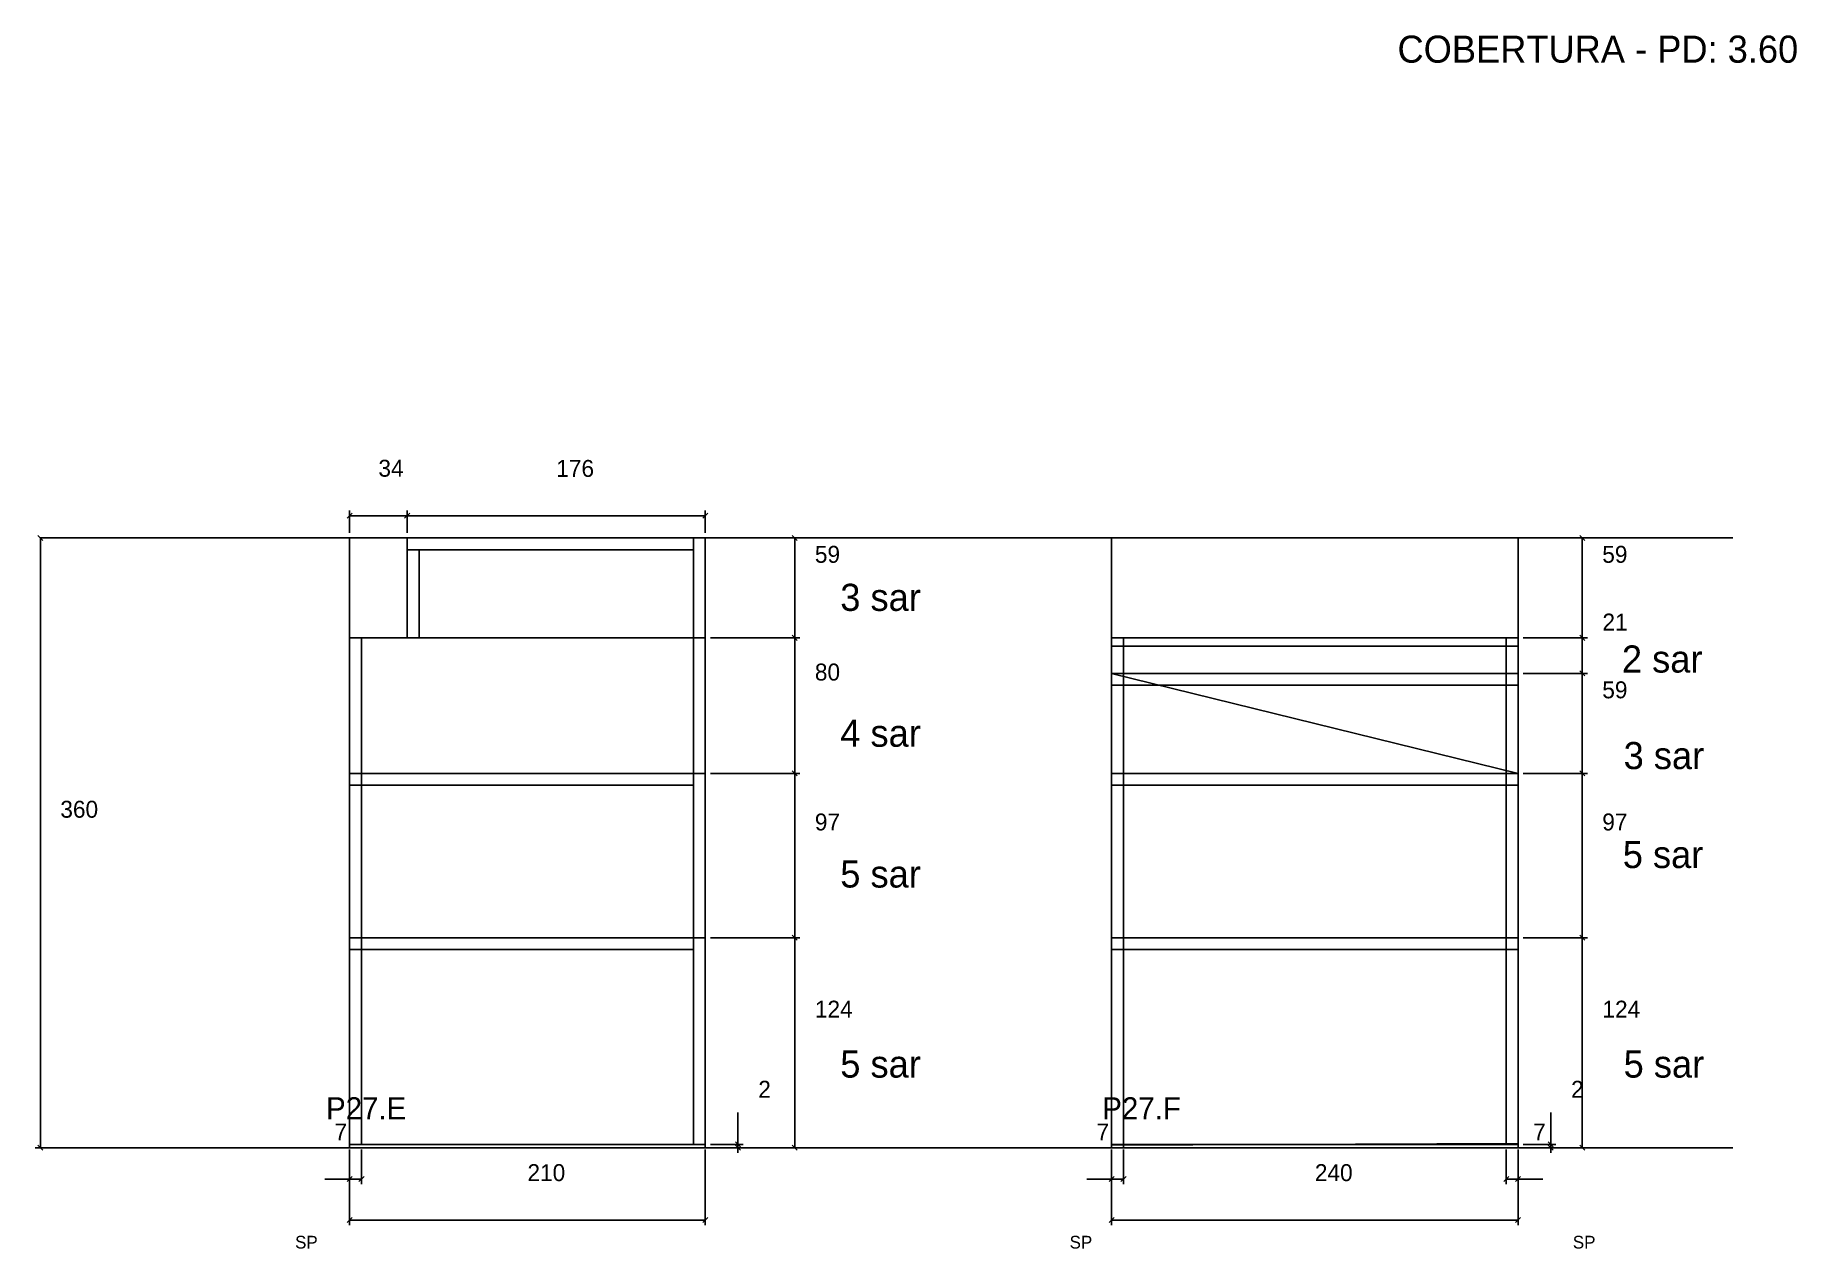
# Model space of a CAD drawing. Header units: metres. Extents: x 3191 to 9000, y 7740 to 9619.
# Drawn here: x 3191 to 4231, y 7740 to 8456 of the extents above; entities that cross this region are included whole.
import ezdxf

# ---------------------------------------------------------------- set-up
doc = ezdxf.new("R2010")
doc.units = ezdxf.units.M

msp = doc.modelspace()

# ---------------------------------------------------------------- texts
at = {"layer": 'COTA', "color": 240}
for s, p in [('34', (3393.6, 8195.7)), ('176', (3498.6, 8195.6)), ('59', (3651.3, 8144.9)), ('59', (4116.2, 8144.9)), ('21', (4116.3, 8104.9)), ('97', (3651.3, 7986.9)), ('97', (4116.2, 7986.9)), ('124', (3651.3, 7876.4)), ('124', (4116.3, 7876.4)), ('2', (3617.9, 7829.1)), ('2', (4097.8, 7829.1)), ('7', (3367.7, 7803.9)), ('7', (3817.6, 7803.9)), ('7', (4075.4, 7803.9)), ('210', (3481.6, 7779.9)), ('240', (3946.5, 7779.9))]:
    msp.add_text(s, height=10, dxfattribs=at).set_placement(p)
at = {"layer": 'NIVEL 2° PAV.', "color": 240}
msp.add_text('360', height=10, dxfattribs=at).set_placement((3205.8, 7994.4))
at = {"layer": 'NOMENCLATURA', "color": 2}
msp.add_text('COBERTURA - PD: 3.60', height=16, dxfattribs=at).set_placement((3995.3, 8440.1))
at = {"layer": 'NOMENCLATURA', "color": 7}
for s, p in [('3 sar', (3666.3, 8116.5)), ('2 sar', (4127.8, 8080.1)), ('4 sar', (3666.3, 8036.3)), ('3 sar', (4128.8, 8023.1)), ('5 sar', (4128.3, 7964.7)), ('5 sar', (3666.3, 7953.2)), ('5 sar', (3666.3, 7841)), ('5 sar', (4128.8, 7841))]:
    msp.add_text(s, height=16, dxfattribs=at).set_placement(p)
at = {"layer": 'Painéis', "color": 240}
for s, p in [('80', (3651.3, 8075.4)), ('59', (4116.2, 8064.9))]:
    msp.add_text(s, height=10, dxfattribs=at).set_placement(p)
at = {"layer": 'texto', "color": 4}
for p in [(3344.4, 7740.1), (3801.7, 7740.1), (4098.8, 7740.1)]:
    msp.add_text('SP', height=7.5, dxfattribs=at).set_placement(p)
at = {"layer": 'Texto Seção', "color": 7}
for s, p in [('P27.E', (3362.7, 7816.4)), ('P27.F', (3821, 7816.4))]:
    msp.add_text(s, height=13, dxfattribs=at).set_placement(p)

# ---------------------------------------------------------------- linework, layer by layer
at = {"layer": 'COTA', "color": 4}
for p, q in [((3376.6, 8162.6), (3376.6, 8175.7)), ((3410.6, 8162.6), (3410.6, 8175.7)), ((3410.6, 8162.6), (3410.6, 8175.7)), ((3586.6, 8162.6), (3586.6, 8175.7)), ((3376.6, 8172.7), (3410.6, 8172.7)), ((3586.6, 8172.7), (3410.6, 8172.7)), ((3589.6, 8159.6), (3642.4, 8159.6)), ((3639.4, 8100.6), (3639.4, 8159.6)), ((4069.5, 8159.6), (4107.4, 8159.6)), ((4104.4, 8100.6), (4104.4, 8159.6)), ((3589.6, 8100.6), (3642.4, 8100.6)), ((4069.5, 8100.6), (4107.4, 8100.6)), ((4069.5, 8100.6), (4107.4, 8100.6)), ((4104.4, 8079.6), (4104.4, 8100.6)), ((4069.5, 8079.6), (4107.4, 8079.6)), ((3589.6, 8020.6), (3642.4, 8020.6)), ((3639.4, 7923.6), (3639.4, 8020.6)), ((4069.5, 8020.6), (4107.4, 8020.6)), ((4104.4, 8020.6), (4104.4, 7923.6)), ((3589.6, 7923.6), (3642.4, 7923.6)), ((3589.6, 7923.6), (3642.4, 7923.6)), ((3639.4, 7799.6), (3639.4, 7923.6)), ((4069.5, 7923.6), (4107.4, 7923.6)), ((4069.5, 7923.6), (4107.4, 7923.6)), ((4104.4, 7799.6), (4104.4, 7923.6)), ((3605.9, 7801.6), (3605.9, 7820.4)), ((4085.8, 7801.6), (4085.8, 7820.4)), ((3589.6, 7801.6), (3608.9, 7801.6)), ((3605.9, 7799.6), (3605.9, 7801.6)), ((4069.5, 7801.6), (4088.8, 7801.6)), ((4085.8, 7799.6), (4085.8, 7801.6)), ((3376.6, 7798.6), (3376.6, 7753.9)), ((3376.6, 7796.6), (3376.6, 7778.1)), ((3383.6, 7798.6), (3383.6, 7778.1)), ((3586.6, 7798.6), (3586.6, 7753.9)), ((3589.6, 7799.6), (3608.9, 7799.6)), ((3589.6, 7799.6), (3642.4, 7799.6)), ((3605.9, 7799.6), (3605.9, 7796.6)), ((3826.5, 7798.6), (3826.5, 7753.9)), ((3826.5, 7796.6), (3826.5, 7778.1)), ((3833.5, 7798.6), (3833.5, 7778.1)), ((4059.5, 7798.6), (4059.5, 7778.1)), ((4066.5, 7798.6), (4066.5, 7753.9)), ((4066.5, 7796.6), (4066.5, 7778.1)), ((4069.5, 7799.6), (4107.4, 7799.6)), ((4069.5, 7799.6), (4088.8, 7799.6)), ((4085.8, 7799.6), (4085.8, 7796.6)), ((3376.6, 7781.1), (3361.9, 7781.1)), ((3383.6, 7781.1), (3376.6, 7781.1)), ((3826.5, 7781.1), (3811.8, 7781.1)), ((3833.5, 7781.1), (3826.5, 7781.1)), ((4059.5, 7781.1), (4066.5, 7781.1)), ((4066.5, 7781.1), (4081.2, 7781.1)), ((3586.6, 7756.9), (3376.6, 7756.9)), ((4066.5, 7756.9), (3826.5, 7756.9))]:
    msp.add_line(p, q, dxfattribs=at)
at = {"layer": 'COTA'}
for p, q in [((3378.1, 8174.2), (3375.1, 8171.2)), ((3412.1, 8174.2), (3409.1, 8171.2)), ((3409.1, 8171.2), (3412.1, 8174.2)), ((3585.1, 8171.2), (3588.1, 8174.2)), ((3640.9, 8158.1), (3637.9, 8161.1)), ((4105.9, 8158.1), (4102.9, 8161.1)), ((3637.9, 8102.1), (3640.9, 8099.1)), ((4102.9, 8102.1), (4105.9, 8099.1)), ((4105.9, 8099.1), (4102.9, 8102.1)), ((4102.9, 8081.1), (4105.9, 8078.1)), ((3640.9, 8019.1), (3637.9, 8022.1)), ((4105.9, 8019.1), (4102.9, 8022.1)), ((3637.9, 7925.1), (3640.9, 7922.1)), ((3640.9, 7922.1), (3637.9, 7925.1)), ((4105.9, 7922.1), (4102.9, 7925.1)), ((4102.9, 7925.1), (4105.9, 7922.1)), ((3604.4, 7803.1), (3607.4, 7800.1)), ((3607.4, 7798.1), (3604.4, 7801.1)), ((3637.9, 7801.1), (3640.9, 7798.1)), ((4084.3, 7803.1), (4087.3, 7800.1)), ((4087.3, 7798.1), (4084.3, 7801.1)), ((4102.9, 7801.1), (4105.9, 7798.1)), ((3378.1, 7782.6), (3375.1, 7779.6)), ((3382.1, 7779.6), (3385.1, 7782.6)), ((3828, 7782.6), (3825, 7779.6)), ((3832, 7779.6), (3835, 7782.6)), ((4061, 7782.6), (4058, 7779.6)), ((4065, 7779.6), (4068, 7782.6)), ((3378.1, 7758.4), (3375.1, 7755.4)), ((3585.1, 7755.4), (3588.1, 7758.4)), ((3828, 7758.4), (3825, 7755.4)), ((4065, 7755.4), (4068, 7758.4))]:
    msp.add_line(p, q, dxfattribs=at)
at = {"layer": 'COTA', "color": 241}
for p, q in [((3376.6, 8100.6), (3376.6, 8159.6)), ((3410.6, 8159.6), (3376.6, 8159.6)), ((3826.5, 8100.6), (3826.5, 8159.6)), ((4066.5, 8159.6), (3826.5, 8159.6)), ((4066.5, 8100.6), (4066.5, 8159.6))]:
    msp.add_line(p, q, dxfattribs=at)
msp.add_lwpolyline([(3826.5, 8100.6), (4032.5, 8100.6), (4066.5, 8100.6), (4066.5, 8159.6), (3826.5, 8159.6), (3826.5, 8100.6)], dxfattribs=at)
at = {"layer": 'Hachura', "color": 251}
for points in [[(3586.6, 8159.6), (3410.6, 8159.6), (3410.6, 8100.6), (3586.6, 8100.6), (3586.6, 8159.6)], [(4066.5, 8020.6), (3826.5, 8020.6), (3826.5, 7801.1), (4066.5, 7802.1), (4066.5, 8020.6), (3826.5, 8079.6), (4066.5, 8079.6), (4066.5, 8100.6), (4032.5, 8100.6), (3826.5, 8100.6), (3826.5, 8079.6)]]:
    msp.add_lwpolyline(points, dxfattribs=at)
at = {"layer": 'NIVEL 2° PAV.'}
for p, q in [((3195.5, 8158.1), (3192.5, 8161.1)), ((3192.5, 7801.1), (3195.5, 7798.1))]:
    msp.add_line(p, q, dxfattribs=at)
at = {"layer": 'NIVEL 2° PAV.', "color": 4}
for p, q in [((3194, 7799.6), (3194, 8159.6)), ((3274.5, 7799.6), (3191, 7799.6))]:
    msp.add_line(p, q, dxfattribs=at)
at = {"layer": 'Nível', "color": 4}
for p, q in [((3194, 8159.6), (4193.2, 8159.6)), ((3232.7, 7799.6), (4193.2, 7799.6))]:
    msp.add_line(p, q, dxfattribs=at)
at = {"layer": 'Painéis', "color": 200}
for p, q in [((3410.6, 8159.6), (3586.6, 8159.6)), ((3410.6, 8159.6), (3410.6, 8100.6)), ((3586.6, 8100.6), (3586.6, 8159.6)), ((3376.6, 8020.6), (3376.6, 8100.6)), ((3586.6, 8100.6), (3376.6, 8100.6)), ((3586.6, 8074.6), (3586.6, 8100.6)), ((4032.5, 8100.6), (3826.5, 8100.6)), ((3826.5, 8079.6), (3826.5, 8100.6)), ((4066.5, 8100.6), (4032.5, 8100.6)), ((4066.5, 8079.6), (4066.5, 8100.6)), ((3586.6, 8074.6), (3586.6, 8020.6)), ((3826.5, 8079.6), (4066.5, 8079.6)), ((3826.5, 8020.6), (3826.5, 8079.6)), ((4066.5, 8079.6), (4066.5, 8020.6)), ((3376.6, 7923.6), (3376.6, 8020.6)), ((3586.6, 8020.6), (3376.6, 8020.6)), ((3586.6, 8020.6), (3586.6, 7923.6)), ((4066.5, 8020.6), (3826.5, 8020.6)), ((3826.5, 8020.6), (3826.5, 7923.6)), ((4066.5, 7923.6), (4066.5, 8020.6)), ((3586.6, 7923.6), (3376.6, 7923.6)), ((3376.6, 7799.6), (3376.6, 7923.6)), ((3586.6, 7923.6), (3586.6, 7799.6)), ((4066.5, 7923.6), (3826.5, 7923.6)), ((3826.5, 7923.6), (4066.5, 7923.6)), ((3826.5, 7923.6), (3826.5, 7799.6)), ((4066.5, 7799.6), (4066.5, 7923.6)), ((3586.6, 7801.6), (3376.6, 7801.6)), ((3826.5, 7801.6), (4066.5, 7801.6))]:
    msp.add_line(p, q, dxfattribs=at)
at = {"layer": 'Painéis'}
for p, q in [((3640.9, 8099.1), (3637.9, 8102.1)), ((4105.9, 8078.1), (4102.9, 8081.1)), ((3637.9, 8022.1), (3640.9, 8019.1)), ((4102.9, 8022.1), (4105.9, 8019.1))]:
    msp.add_line(p, q, dxfattribs=at)
at = {"layer": 'Painéis', "color": 4}
for p, q in [((3589.6, 8100.6), (3642.4, 8100.6)), ((3639.4, 8020.6), (3639.4, 8100.6)), ((4069.5, 8079.6), (4107.4, 8079.6)), ((4104.4, 8020.6), (4104.4, 8079.6)), ((3589.6, 8020.6), (3642.4, 8020.6)), ((4069.5, 8020.6), (4107.4, 8020.6))]:
    msp.add_line(p, q, dxfattribs=at)
at = {"layer": 'Painéis', "color": 200}
for points in [[(3376.6, 7801.6), (3586.6, 7801.6), (3586.6, 7799.6), (3376.6, 7799.6), (3376.6, 7801.6)], [(4066.5, 7801.6), (3826.5, 7801.6), (3826.5, 7799.6), (4066.5, 7799.6), (4066.5, 7801.6)]]:
    msp.add_lwpolyline(points, dxfattribs=at)
at = {"layer": 'SARR_2.2x7', "color": 40}
for p, q in [((3579.6, 8100.6), (3579.6, 8159.6)), ((3579.6, 8152.6), (3410.6, 8152.6)), ((3417.6, 8100.6), (3417.6, 8152.6)), ((3383.6, 8100.6), (3383.6, 8020.6)), ((3579.6, 8100.6), (3579.6, 8020.6)), ((4066.5, 8095.6), (3826.5, 8095.6)), ((3833.5, 8079.6), (3833.5, 8100.6)), ((4059.5, 8079.6), (4059.5, 8100.6)), ((4066.5, 8072.6), (3826.5, 8072.6)), ((3833.5, 8079.6), (3833.5, 8020.6)), ((4059.5, 8079.6), (4059.5, 8020.6)), ((3383.6, 7923.6), (3383.6, 8020.6)), ((3579.6, 7923.6), (3579.6, 8020.6)), ((3833.5, 8020.6), (3833.5, 7923.6)), ((4059.5, 7923.6), (4059.5, 8020.6)), ((3376.6, 8013.6), (3579.6, 8013.6)), ((4066.5, 8013.6), (3826.5, 8013.6)), ((3376.6, 7916.6), (3579.6, 7916.6)), ((3383.6, 7801.6), (3383.6, 7923.6)), ((3579.6, 7801.6), (3579.6, 7923.6)), ((4066.5, 7916.6), (3826.5, 7916.6)), ((3833.5, 7923.6), (3833.5, 7799.6)), ((4059.5, 7801.6), (4059.5, 7923.6))]:
    msp.add_line(p, q, dxfattribs=at)

msp.set_redraw_order([(e.dxf.handle, doc.entitydb.next_handle()) for e in msp.query("TEXT MTEXT ATTDEF DIMENSION ARC_DIMENSION")])  # texts and dimensions are drawn at this point

doc.saveas('drawing.dxf')
